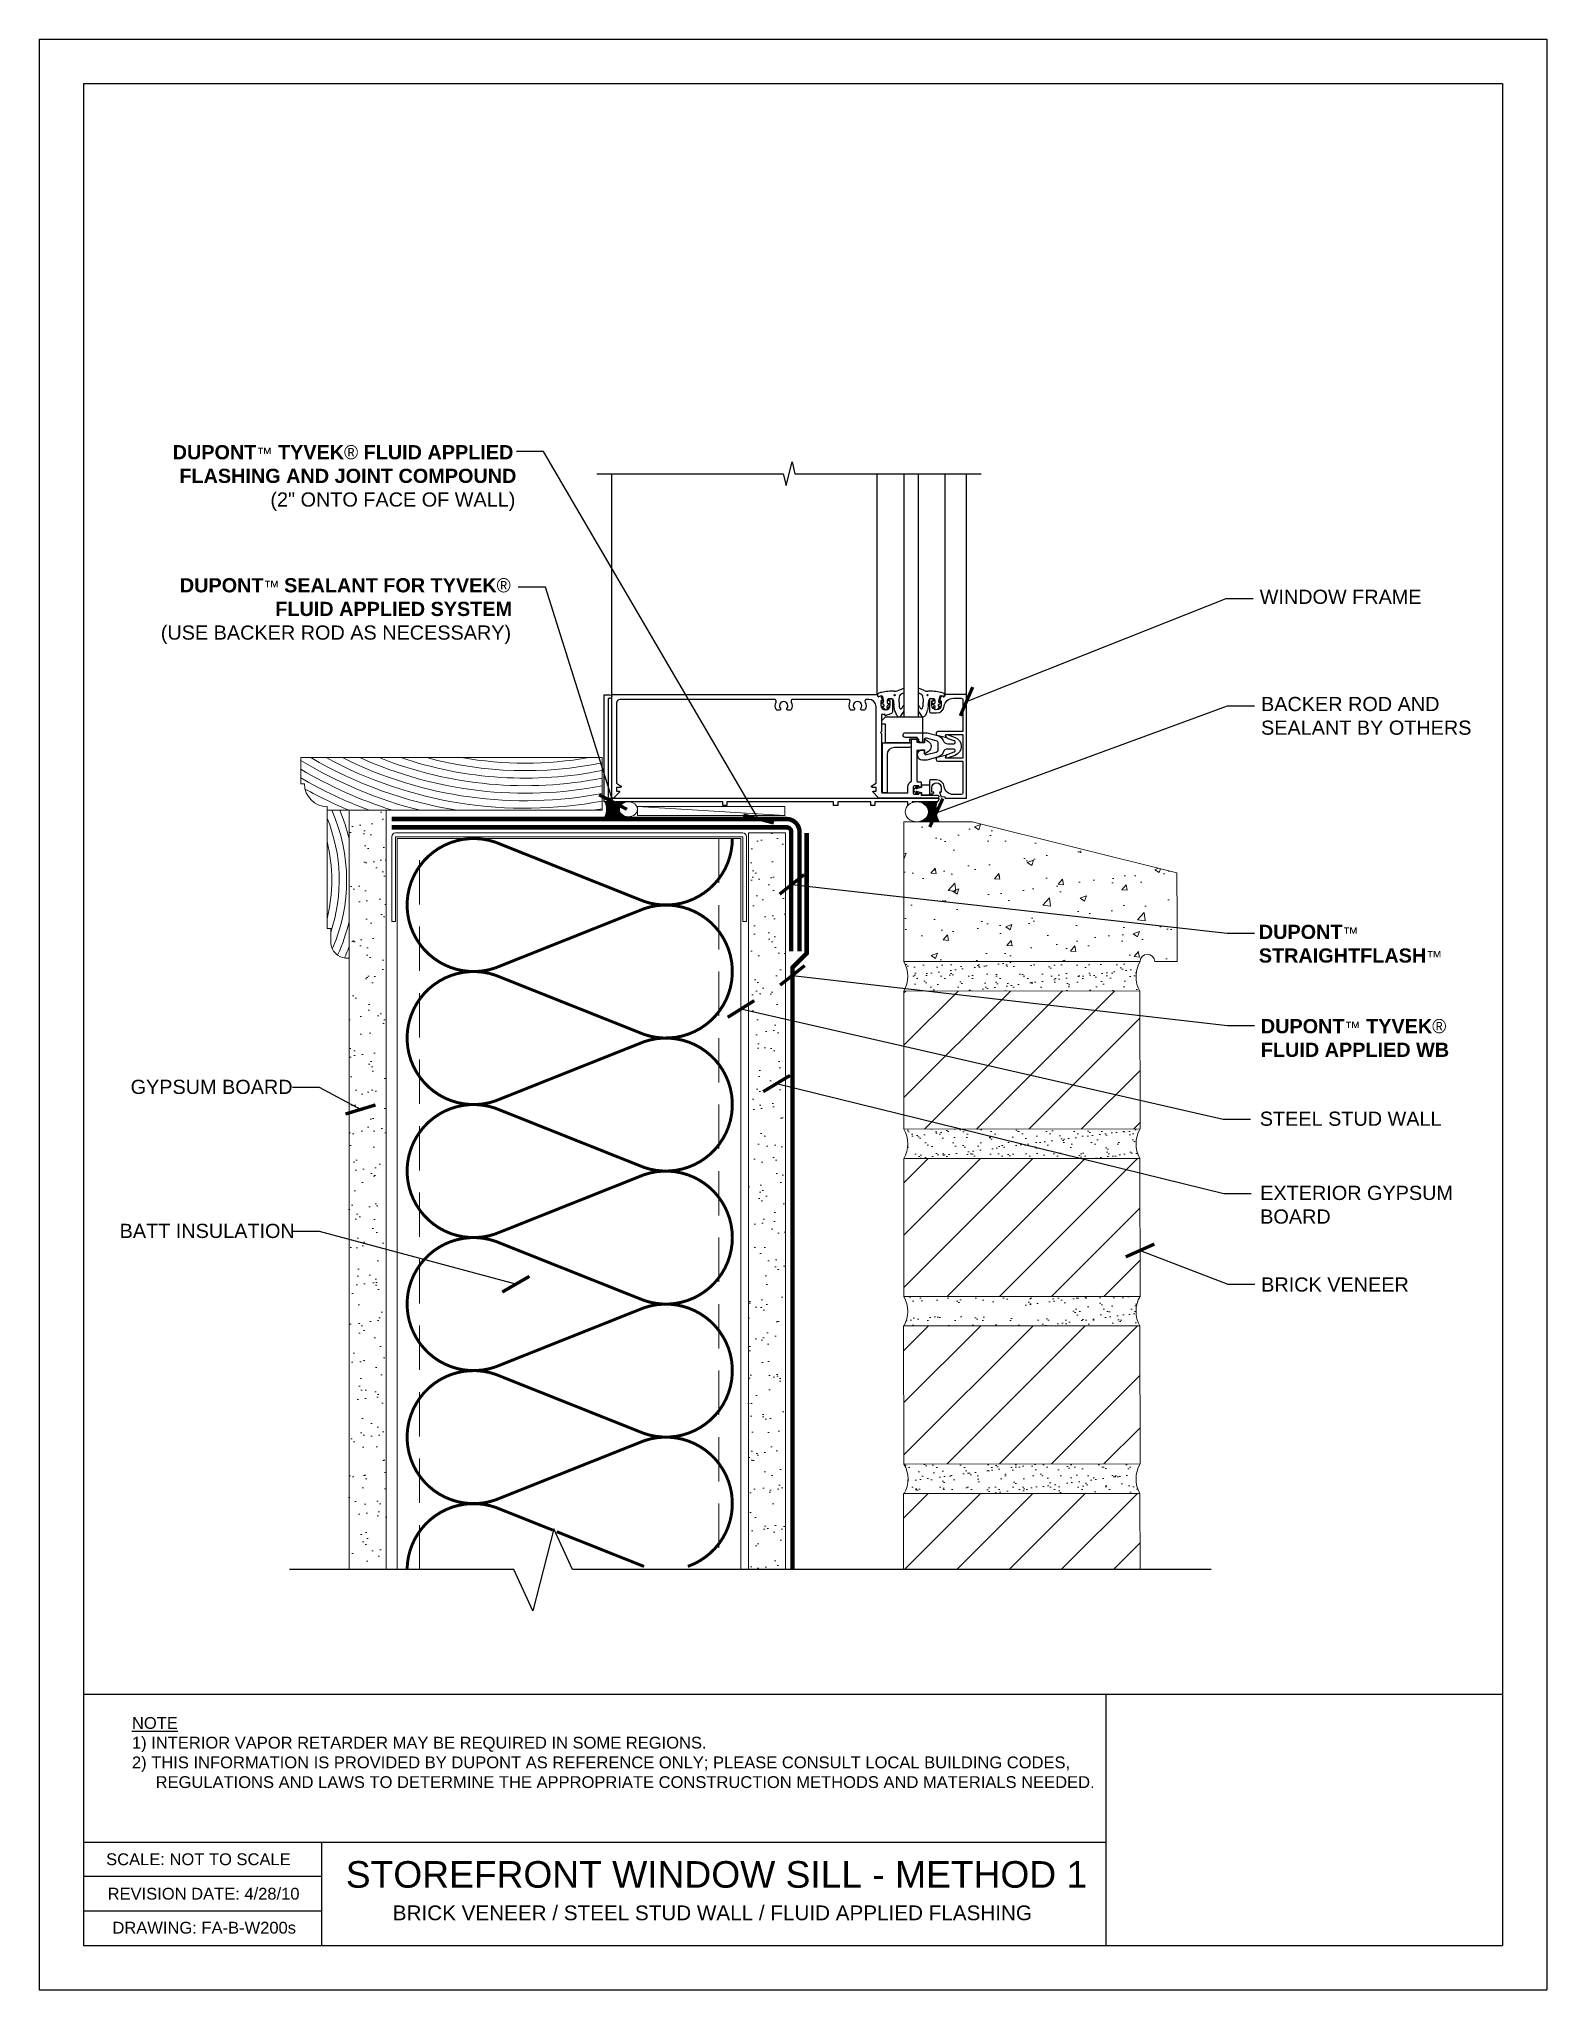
# Model space of a CAD drawing. Extents: x 278.4 to 303.9, y -269.5 to -236.5.
import ezdxf

# ---------------------------------------------------------------- set-up
doc = ezdxf.new("R2010")
doc.units = 0
doc.header["$LTSCALE"] = 1.5
doc.header["$MEASUREMENT"] = 0
doc.linetypes.add('DASHED', pattern=[0.75, 0.5, -0.25])
doc.linetypes.add('DASHED2', pattern=[0.375, 0.25, -0.125])
doc.layers.get('0').update_dxf_attribs({"color": 8, "linetype": 'CONTINUOUS'})
for name, color, linetype in [('8x11-ttb$0$B', 5, 'CONTINUOUS'), ('DuPont Self-Adhered Flashing', 252, 'CONTINUOUS'), ('INSULATION', 241, 'CONTINUOUS'), ('SEALANT', 250, 'CONTINUOUS'), ('Storefront Window', 250, 'CONTINUOUS'), ('STRUCTURE', 250, 'CONTINUOUS'), ('TEXT', 7, 'CONTINUOUS'), ('Tyvek FA Flashing and Joint Treatment', 150, 'DASHED2'), ('Tyvek FA WB', 10, 'DASHED2')]:
    doc.layers.add(name, color=color, linetype=linetype)
for name, color, linetype, lineweight in [('A-Backer Rod', 250, 'CONTINUOUS', 15), ('A-Sealant', 250, 'CONTINUOUS', 15), ('brick', 250, 'CONTINUOUS', 5), ('Gyp Board', 250, 'CONTINUOUS', 20), ('Metal Stud', 250, 'CONTINUOUS', 18), ('Shims', 250, 'CONTINUOUS', 25), ('Wood', 250, 'CONTINUOUS', 20)]:
    doc.layers.add(name, color=color, linetype=linetype, lineweight=lineweight)
doc.layers.add('VIEWPORT', color=7, linetype='CONTINUOUS', plot=False)
doc.styles.add('DETAILS', font='sanss___.ttf', dxfattribs={"height": 1})
doc.dimstyles.new('ARCH_1_1-2_IN', dxfattribs={"dimscale": 0, "dimtxt": 0.09375, "dimasz": 0.09375, "dimexe": 0.0625, "dimexo": 0.0625, "dimgap": 0.0625, "dimtad": 1, "dimdec": 4, "dimlfac": 8, "dimzin": 3, "dimdsep": 46, "dimlunit": 4, "dimtxsty": 'Standard', "dimblk1": 'ARCHTICK', "dimblk2": 'ARCHTICK', "dimsah": 1, "dimcen": 0.0625, "dimdle": 0.0625, "dimclrd": 256, "dimclre": 256, "dimclrt": 256, "dimadec": 0, "dimazin": 0, "dimtfac": 1, "dimtdec": 4, "dimtmove": 0, "dimatfit": 3, "dimldrblk": 'ARCHTICK', "dimfxl": 1, "dimfrac": 2, "dimtolj": 1, "dimtzin": 0, "dimlwd": -1, "dimlwe": -1, "dimarcsym": 0})
pattern_1 = [(37.50000000000001, (178.3691085009879, -97.38126436075288), (-0.009449003716441223, 0.2890235653519738), [0, -0.228, 0, -0.255, 0, -0.24375]), (7.499999999999999, (178.3691085009879, -97.38126436075288), (0.2654665057901591, 0.423321909784461), [0, -0.123, 0, -0.2055, 0, -0.07875]), (327.5, (178.1846085009879, -97.38126436075288), (0.4671212792627242, 0.0008488580305446746), [0, -0.075, 0, -0.27, 0, -0.3525]), (317.5, (178.1846085009879, -97.38126436075288), (0.450918990685844, 0.1316513347401374), [0, -0.0375, 0, -0.177, 0, -0.2025])]

msp = doc.modelspace()

# ---------------------------------------------------------------- texts
at = {"layer": 'TEXT', "attachment_point": 1, "style": 'DETAILS'}
for s, insert, char_height, width in [('\\pi0.84952;{\\fSansSerif|b1|i0|c2|p2;DUPONT\\fArial|b0|i0|c0|p32;\\H0.8125x;™\\fSansSerif|b1|i0|c2|p2;\\H1.2308x; TYVEK\\fSymbol|b0|i0|c2|p18;â\\fSansSerif|b1|i0|c2|p2; FLUID APPLIED \\P\\pi0.96236;FLASHING AND JOINT COMPOUND\\fSansSerif|b0|i0|c2|p2; \\P\\pi2.5022;(2" ONTO FACE OF WALL)}', (279.7700346674609, -243.4076094365971, 2.979996827461446e-09), 0.239999999976, 6.521350676943849), ('\\pi1.5423;{\\fSansSerif|b1|i0|c2|p2;DUPONT\\fArial|b0|i0|c0|p32;\\H0.8125x;™\\fArial|b1|i0|c0|p32; \\H1.2308x;SEALANT FOR TYVEK\\fSymbol|b0|i0|c2|p18;â\\fArial|b0|i0|c0|p32; \\P\\pi3.1562;\\fArial|b1|i0|c0|p32;FLUID APPLIED SYSTEM\\P\\pi1.2207;\\fArial|b0|i0|c0|p32;\\H0.99998x;(USE BACKER ROD AS NECESSARY)}', (279.1982407170806, -245.65830879079, 2.979996827461446e-09), 0.239999999976, 7.112845512646311), ('WINDOW FRAME', (299.0014377962702, -245.8533119424212, 2.979996827461446e-09), 0.239999999976, 6.521350676943849), ('BACKER ROD AND \\PSEALANT BY OTHERS', (299.0243469024691, -247.6667445766854, 2.979996827461446e-09), 0.239999999976, 6.521350676943849), ('{\\fSansSerif|b1|i0|c2|p2;DUPONT\\fArial|b0|i0|c0|p32;\\H0.8125x;™\\fArial|b1|i0|c0|p32; \\P\\H1.2308x;STRAIGHTFLASH\\fArial|b0|i0|c0|p32;\\H0.81248x;™}', (298.9866377300776, -251.5210800793984, 2.979996827461446e-09), 0.239999999976, 6.521350676943849), ('{\\fSansSerif|b1|i0|c2|p2;DUPONT\\fArial|b0|i0|c0|p32;\\H0.8125x;™\\fSansSerif|b1|i0|c2|p2;\\H1.2308x; TYVEK\\fSymbol|b0|i0|c2|p18;â\\fSansSerif|b1|i0|c2|p2; \\PFLUID APPLIED WB}', (299.0204955730945, -253.115760454727, 2.979996827461446e-09), 0.239999999976, 6.521350676943849), ('GYPSUM BOARD', (279.9084805267207, -254.1427519647788, 2.979996827461446e-09), 0.239999999976, 6.521350676943849), ('STEEL STUD WALL', (299.0030908974477, -254.6812987237792, 2.979996827461446e-09), 0.239999999976, 6.521350676943849), ('EXTERIOR GYPSUM \\PBOARD', (299.0101434565598, -255.9361972151713, 2.979996827461446e-09), 0.239999999976, 6.521350676943849), ('BATT INSULATION', (279.7225441303849, -256.5793167355984, 2.979996827461446e-09), 0.239999999976, 6.521350676943849), ('BRICK VENEER', (299.0265782620756, -257.4858535289364, 5.959993654922892e-09), 0.239999999976, 6.521350676943849), ('{\\LNOTE\\P}1) INTERIOR VAPOR RETARDER MAY BE REQUIRED IN SOME REGIONS.\\P\\pi-0.4,l0.4;2) THIS INFORMATION IS PROVIDED BY DUPONT AS REFERENCE ONLY; PLEASE CONSULT LOCAL BUILDING CODES, REGULATIONS AND LAWS TO DETERMINE THE APPROPRIATE CONSTRUCTION METHODS AND MATERIALS NEEDED.', (279.9310967758643, -264.9223689057662, 5.959993654922892e-09), 0.2, 16.26451670448571), ('\\pi-0.033334,l0.033334,t0.1;SCALE: NOT TO SCALE', (279.4945891026292, -267.2272985987847, 2.979996827461446e-09), 0.2, 16.26451670448571), ('\\pi0.61966;{\\H0.9x;STOREFRONT WINDOW SILL - METHOD 1 \\P\\pi1.4145;\\H0.55556x;BRICK VENEER / STEEL STUD WALL / FLUID APPLIED FLASHING}', (282.9275628404744, -267.3590067908199, 2.979996827461446e-09), 0.5, 13.39364764594225), ('\\pi-0.033334,l0.033334,t0.1;DRAWING: FA-B-W200s', (279.6008316881745, -268.3853712734129, 2.979996827461446e-09), 0.2, 16.26451670448571)]:
    msp.add_mtext(s, dxfattribs=dict(at, insert=insert, char_height=char_height, width=width))

# ---------------------------------------------------------------- blocks, each defined once
blk = doc.blocks.new('_ArchTick')
at = {"color": 0, "linetype": 'ByBlock', "const_width": 0.15}
blk.add_lwpolyline([(-0.5, -0.5), (0.5, 0.5)], dxfattribs=at)
blk = doc.blocks.new('Revsion Date')
at = {"layer": 'TEXT', "insert": (0.000131622949083976, 0.2031688605532622, 2.979996827461446e-09), "char_height": 0.2, "width": 16.26451670448571, "attachment_point": 1, "style": 'DETAILS'}
blk.add_mtext('\\pi-0.033334,l0.033334,t0.1;REVISION DATE: 4/28/10', dxfattribs=at)

# ---------------------------------------------------------------- hatches: boundary and pattern name
at = {"layer": 'brick', "lineweight": 15}
h = msp.add_hatch(dxfattribs=at)
h.set_pattern_fill('AR-CONC', color=256, scale=0.15, style=0)
h.set_pattern_definition([(49.99999999999999, (178.3691085009879, -97.38126436075288), (1.07589027390113, -0.09412820247389266), [0.1125, -1.2375]), (355, (178.3691085009879, -97.38126436075288), (-0.2081270004195, 1.128288200550018), [0.09, -0.9899999999999999]), (100.4514, (178.4587660209879, -97.38910837075287), (0.8677640725710324, 1.03415931309143), [0.09561028499999989, -1.051713167999998]), (46.18420000000001, (178.3691085009879, -97.08126436075287), (1.600861572938467, -0.2482785214935271), [0.16875, -1.85625]), (96.6356, (178.5025136184879, -97.10195432125289), (1.401994058323055, 1.461176806350662), [0.1434154319999997, -1.577569499999998]), (351.1842, (178.3691085009879, -97.08126436075287), (1.401992917700441, 1.461177901387987), [0.135, -1.485]), (21, (178.5191085009879, -97.15626436075289), (0.8953605781776924, -0.6039283359980082), [0.1125, -1.2375]), (326.0000000000001, (178.5191085009879, -97.15626436075289), (0.3649729978823726, 1.087725067570279), [0.09, -0.9899999999999999]), (71.4514, (178.5937218504879, -97.20659176975289), (1.260333942872235, 0.4837957450649286), [0.095610285, -1.051713168]), (37.50000000000001, (178.3691085009879, -97.38126436075288), (0.018239782975936, 0.4993407807469672), [0, -0.9779999999999999, 0, -1.005, 0, -0.9937499999999999]), (7.499999999999999, (178.3691085009879, -97.38126436075288), (0.3946043061632229, 0.5916175678235404), [0, -0.573, 0, -0.9555, 0, -0.37875]), (327.5, (178.0346085009879, -97.38126436075288), (0.8007336542586136, -0.0338323076015697), [0, -0.375, 0, -1.17, 0, -1.5525]), (317.5, (177.8846085009879, -97.38126436075288), (0.8747792540135794, 0.1501574734984764), [0, -0.4875, 0, -0.7769999999999999, 0, -1.1025])])
edge = h.paths.add_edge_path()
edge.add_line((296.6238914215507, -252.1448535965501), (292.9822142742928, -252.1448535965501))
edge.add_line((292.9822142742928, -252.1448535965501), (292.9822142742928, -250.4666155386643))
edge.add_line((292.9822142742928, -250.4666155386643), (292.9822142742928, -249.7789681089602))
edge.add_line((292.9822142742928, -249.7789681089602), (294.1383635080297, -249.7789681089602))
edge.add_line((294.1383635080297, -249.7789681089602), (297.6019086531534, -250.644854395241))
edge.add_line((297.6019086531534, -250.644854395241), (297.6033122384229, -251.4282472725178))
edge.add_line((297.6033122384229, -251.4282472725178), (297.6033122384229, -252.1446366283805))
edge.add_line((297.6033122384229, -252.1446366283805), (297.2283122384229, -252.1446366283805))
edge.add_arc((297.1033122384229, -252.1446366283805), 0.125, 0, 180)
edge.add_line((296.9783122384229, -252.1446366283805), (296.6238914215507, -252.1446366283805))
at = {"layer": 'brick'}
h = msp.add_hatch(dxfattribs=at)
h.set_pattern_fill('AR-SAND', color=256, scale=0.15, style=0)
h.set_pattern_definition(pattern_1)
edge = h.paths.add_edge_path()
edge.add_line((292.9837622007831, -252.6424974540283), (296.9769053236654, -252.6398463499883))
edge.add_arc((297.3969481983992, -252.3936639122074), 0.4868693965391097, 149.2667922168358, 210.374091206803, ccw=False)
edge.add_line((296.9784565782813, -252.1448535965501), (292.9822142742928, -252.14485359655))
edge.add_arc((292.5589141914326, -252.3949946121018), 0.4916843375690849, -30.22370756333339, 30.58014467202571, ccw=False)
h = msp.add_hatch(dxfattribs=at)
h.set_pattern_fill('_USER', color=256, scale=0.625, angle=45, style=0, pattern_type=0)
h.set_pattern_definition([(45, (-76.84190463290682, -343.1931991219662), (-0.4419417382415922, 0.4419417382415922), [])])
h.paths.add_polyline_path([(292.9837622007831, -252.6424974540283), (296.9769053250279, -252.6398484037757), (296.9784532501559, -254.9731701576076), (292.982214274293, -254.9758212616475)])
h = msp.add_hatch(dxfattribs=at)
h.set_pattern_fill('AR-SAND', color=256, scale=0.15, style=0)
h.set_pattern_definition(pattern_1)
h.paths.add_polyline_path([(296.9784532501559, -260.6398368242741), (292.9859752967748, -260.6424854332527, -0.2687543625485936), (292.9890467757094, -261.1398463499882), (296.9769053236656, -261.1398463499882, -0.2704061141941634)])
h.paths.add_polyline_path([(296.9784532501559, -257.8065034909408), (292.9822142742929, -257.8091545949808, -0.0795253323246055), (293.0392939898611, -257.9552091363068), (295.744256502422, -257.9552091363069, -1.005360628444522), (295.7474801836995, -258.1430366619174), (293.043725337451, -258.1427480951458, -0.08830990484612608), (292.9852871782371, -258.3065130166549), (296.9769053236656, -258.3065130166549, -0.2704061141941989)])
h.paths.add_polyline_path([(296.9784532501559, -254.9731701576076), (292.9822142742929, -254.9758212616475, -0.2704061141942587), (292.9837622007832, -255.4758307873617), (296.9769053236656, -255.4731796833216, -0.2704061141941633)])
h = msp.add_hatch(dxfattribs=at)
h.set_pattern_fill('_USER', color=256, scale=0.625, angle=45, style=0, pattern_type=0)
h.set_pattern_definition([(45, (178.3691085009879, -97.38126436075288), (-0.4419417382415922, 0.4419417382415922), [])])
h.paths.add_polyline_path([(292.9837622007832, -255.4758307873616), (296.9769053236654, -255.4731796833216), (296.9784532501559, -257.8065034909408), (292.9837622007832, -257.8065034909408)])
h = msp.add_hatch(dxfattribs=at)
h.set_pattern_fill('_USER', color=256, scale=0.625, angle=45, style=0, pattern_type=0)
h.set_pattern_definition([(45, (178.3691085009878, -100.214597694086), (-0.4419417382415922, 0.4419417382415922), [])])
h.paths.add_polyline_path([(292.9837622007831, -258.3091641206947), (296.9769053236653, -258.3065130166547), (296.9784532501558, -260.6398368242739), (292.9837622007831, -260.6398368242739)])
h = msp.add_hatch(dxfattribs=at)
h.set_pattern_fill('_USER', color=256, scale=0.625, angle=45, style=0, pattern_type=0)
h.set_pattern_definition([(45, (178.3691085009879, -103.0479310274195), (-0.4419417382415922, 0.4419417382415922), [])])
h.paths.add_polyline_path([(292.9837622489657, -262.4256936682422), (296.977657594537, -262.4256924018486), (296.9769053236654, -261.1398463499883), (292.9837622007832, -261.1424974540282)])
at = {"layer": 'Gyp Board'}
h = msp.add_hatch(dxfattribs=at)
h.set_pattern_fill('AR-SAND', color=256, scale=0.25, style=0)
h.set_pattern_definition([(37.50000000000001, (-1311.044720896794, -839.761149742707), (-0.01574833952740204, 0.4817059422532897), [0, -0.38, 0, -0.425, 0, -0.40625]), (7.499999999999999, (-1311.044720896794, -839.761149742707), (0.4424441763169318, 0.7055365163074351), [0, -0.205, 0, -0.3425, 0, -0.13125]), (327.5, (-1311.352220896794, -839.761149742707), (0.7785354654378738, 0.001414763384241069), [0, -0.125, 0, -0.45, 0, -0.5875]), (317.5, (-1311.352220896794, -839.761149742707), (0.7515316511430734, 0.2194188912335623), [0, -0.0625, 0, -0.295, 0, -0.3375])])
h.paths.add_polyline_path([(284.2300539622776, -249.5844577483037), (283.6050539622776, -249.5844577483037), (283.6050539622776, -250.0540769670569), (283.6050539622776, -262.4256948714468), (284.2300539622776, -262.4256948714468)])
h = msp.add_hatch(dxfattribs=at)
h.set_pattern_fill('AR-SAND', color=256, scale=0.25, style=0)
h.set_pattern_definition([(37.50000000000001, (-1311.044720896794, -839.6197605755733), (-0.01574833952740204, 0.4817059422532897), [0, -0.38, 0, -0.425, 0, -0.40625]), (7.499999999999999, (-1311.044720896794, -839.6197605755733), (0.4424441763169318, 0.7055365163074351), [0, -0.205, 0, -0.3425, 0, -0.13125]), (327.5, (-1311.352220896794, -839.6197605755733), (0.7785354654378738, 0.001414763384241069), [0, -0.125, 0, -0.45, 0, -0.5875]), (317.5, (-1311.352220896794, -839.6197605755733), (0.7515316511430734, 0.2194188912335623), [0, -0.0625, 0, -0.295, 0, -0.3375])])
h.paths.add_polyline_path([(290.9800539622774, -252.2757759675392), (290.9754193784476, -252.282658764121), (290.9631764842672, -252.2529499018164), (290.9110505944549, -252.2529499018164), (290.8910459043267, -252.282658764121), (290.8788019030932, -252.2529499018164), (290.8266772356898, -252.2529499018164), (290.8066648008111, -252.2826587641211), (290.7944230136833, -252.2529499018162), (290.7422961321744, -252.2529499018162), (290.7222836972955, -252.2826587641207), (290.7100419101675, -252.2529499018162), (290.6579150286586, -252.2529499018162), (290.6379025937799, -252.2826587641208), (290.6256608066516, -252.2529499018163), (290.5735339251432, -252.2529499018163), (290.5535214902642, -252.282658764121), (290.541279703136, -252.2529499018162), (290.4891528216276, -252.2529499018162), (290.4691403867484, -252.2826587641207), (290.4568985996204, -252.2529499018162), (290.4047717181119, -252.2529499018162), (290.3847592832328, -252.2826587641207), (290.372517496105, -252.2529499018162), (290.3550539622776, -252.252949901816), (290.3550539622776, -262.4256960320502), (290.9800445447054, -262.4256970548169)])
h.paths.add_polyline_path([(290.9800539622776, -249.9684617345482), (290.3550539622776, -249.9684617345482), (290.3550539622776, -252.1075794184177), (290.3647465460426, -252.1075794184176), (290.3847745420221, -252.0779163324802), (290.3969974666119, -252.1075794184177), (290.4491276495584, -252.1075794184177), (290.4691556455377, -252.0779163324804), (290.4813785701276, -252.1075794184177), (290.533508753074, -252.1075794184177), (290.5535367490533, -252.0779163324804), (290.5657596736432, -252.1075794184177), (290.6178898565892, -252.1075794184177), (290.6379178525687, -252.0779163324802), (290.6501407771586, -252.1075794184178), (290.7022709601048, -252.1075794184179), (290.7222989560846, -252.0779163324801), (290.7345218806747, -252.1075794184178), (290.7866445376487, -252.1075794184178), (290.8066648008109, -252.0779163324801), (290.8188899360945, -252.1075794184178), (290.871017908347, -252.1075794184179), (290.8910459043265, -252.0779163324802), (290.9032699342635, -252.1075794184178), (290.9553991152854, -252.1075794184178), (290.9800539622774, -252.0710494867592)])
at = {"layer": 'SEALANT'}
h = msp.add_hatch(color=256, dxfattribs=at)
h.dxf.hatch_style = 1
edge = h.paths.add_edge_path()
edge.add_arc((287.6696570479539, -249.5669869291075), 0.279417059461516, 333.1394719912861, 386.86052800861216, ccw=False)
edge.add_line((287.9189275235653, -249.6932332086825), (288.3267016907063, -249.6932332086825))
edge.add_ellipse((288.3267016907076, -249.5669869291075), major_axis=(0.1517510156975689, -9.291762901112102e-18), ratio=0.8319303761802328, start_angle=90, end_angle=270, ccw=False)
edge.add_line((288.3267016907025, -249.4407406495327), (287.9189275235656, -249.440740649533))
h = msp.add_hatch(color=256, dxfattribs=at)
h.dxf.hatch_style = 1
edge = h.paths.add_edge_path()
edge.add_ellipse((293.2027818901217, -249.6101411175973), major_axis=(0.1957053281349535, 0), ratio=0.8626591466456875, start_angle=-90, end_angle=90, ccw=False)
edge.add_line((293.2027818901223, -249.7789681089602), (293.5831763897695, -249.7789681089602))
edge.add_arc((293.9466725974347, -249.5734405078185), 0.4175776428618173, 161.5539522798519, 209.4846354654234, ccw=False)
edge.add_line((293.5505492490853, -249.4413141262343), (293.2027818901231, -249.4413141262343))

# ---------------------------------------------------------------- linework, layer by layer
at = {"layer": '8x11-ttb$0$B', "color": 7}
for p, q in [((279.1095948650093, -237.2887712683001, 2.979996827461446e-09), (279.1095948650093, -268.7887712683001, 2.979996827461446e-09)), ((279.1095948650093, -237.2887712683001, 2.979996827461446e-09), (303.1095948650093, -237.2887712683001, 2.979996827461446e-09)), ((303.1095948650093, -237.2887712683001, 2.979996827461446e-09), (303.1095948650093, -268.7887712683001, 2.979996827461446e-09)), ((279.1095948650093, -267.0381050034567, 2.979996827461446e-09), (296.3981418778483, -267.0381050034567, 2.979996827461446e-09)), ((279.1095948650093, -268.7887712683001, 2.979996827461446e-09), (303.1095948650093, -268.7887712683001, 2.979996827461446e-09))]:
    msp.add_line(p, q, dxfattribs=at)
at = {"layer": '8x11-ttb$0$B', "color": 7, "elevation": 2.979996827461446e-09}
for points in [[(303.1095948650093, -264.5434509550295), (279.1095948650093, -264.5434509550295)], [(296.3981418778483, -264.5434509550295), (296.3981418778483, -268.7887712683001)], [(283.137301026341, -267.0381050034567), (283.137301026341, -268.7887712683001)], [(283.137301026341, -267.6217050034567), (279.1095948650093, -267.6217050034567)], [(283.137301026341, -268.2053050034567), (279.1095948650093, -268.2053050034567)]]:
    msp.add_lwpolyline(points, dxfattribs=at)
at = {"layer": 'A-Backer Rod'}
msp.add_ellipse((288.3267016907076, -249.5669869291077), major_axis=(0.1517510156975689, -9.291762901112107e-18), ratio=0.8319303761802328, dxfattribs=at)
at = {"layer": 'A-Backer Rod', "extrusion": (0, 0, -1)}
msp.add_ellipse((293.2027818901217, -249.6101411175972), major_axis=(0.1957053281349534, 0), ratio=0.8626591466456875, dxfattribs=at)
at = {"layer": 'A-Sealant'}
msp.add_arc((293.9466725974347, -249.5734405078186), 0.4175776428618391, 161.5539522798513, 209.4846354654126, dxfattribs=at)
at = {"layer": 'brick', "lineweight": 15}
msp.add_lwpolyline([(296.6238914215507, -252.1448535965501), (292.9822142742928, -252.1448535965501), (292.9822142742928, -250.4666155386643), (292.9822142742928, -249.7789681089602), (294.1383635080297, -249.7789681089602), (297.6019086531534, -250.644854395241), (297.6033122384229, -251.4282472725178), (297.6033122384229, -252.1446366283805), (297.2283122384229, -252.1446366283805, 0.9999999999999999), (296.9783122384229, -252.1446366283805), (296.6238914215507, -252.1446366283805)], format="xyb", dxfattribs=at)
at = {"layer": 'brick'}
for points in [[(296.9784532501559, -254.9731701576075), (292.982214274293, -254.9758212616475), (292.9837622007831, -252.6424974540283), (296.9769053236654, -252.6398463499883), (296.9784532501559, -254.9731701576075, 0.2704061141941634), (296.9769053236656, -255.4731796833216, 0.9074311398367584), (296.9769053236656, -255.4731796833216, -0.1931272375800366)], [(296.9784532501559, -257.8065034909408), (292.982214274293, -257.8091545949808), (292.9837622007832, -255.4758307873617), (296.9769053236654, -255.4731796833216), (296.9784532501559, -257.8065034909408, 0.2704061141941634), (296.9769053236656, -258.3065130166549, 0.9074311398367584), (296.9769053236656, -258.3065130166549, -0.1931272375800366)], [(296.9784532501559, -260.6398368242741), (292.982214274293, -260.6424879283141), (292.9769053236654, -258.3065130166549), (296.9769053236654, -258.3065130166549), (296.9784532501559, -260.6398368242741, 0.2704061141941634), (296.9769053236656, -261.1398463499882, 0.9074311398367584), (296.9769053236656, -261.1398463499882, -0.1931272375800366)]]:
    msp.add_lwpolyline(points, format="xyb", dxfattribs=at)
msp.add_lwpolyline([(292.9798276581049, -262.4256936694898), (292.9769053236656, -261.1398463499882), (296.9769053236656, -261.1398463499882), (296.9777583536479, -262.4256924018166)], dxfattribs=at)
for centre, radius, start, end in [((292.5589141914326, -252.3949946121018), 0.4916843375690687, 329.7762924366647, 30.58014467201867), ((297.4061576675357, -252.3961848299044), 0.4960802461384045, 149.5601036199047, 210.0851456523679), ((292.5545131850386, -255.2271524950018), 0.4960802461384045, 329.9148543476321, 30.43989638009526), ((292.5545131850386, -258.0604858283351), 0.4960802461384045, 329.9148543476321, 30.43989638009526), ((292.5582742075205, -260.8938166666069), 0.4960802461384045, 329.9148543476321, 30.43989638009526)]:
    msp.add_arc(centre, radius, start, end, dxfattribs=at)
at = {"layer": 'DuPont Self-Adhered Flashing', "const_width": 0.075}
msp.add_lwpolyline([(291.0800539622776, -251.9684617345482), (291.0800539622776, -249.9520617345482, 0.4142135623731242), (291.0000539622776, -249.8720617345482), (284.3238039622776, -249.8720617345483)], format="xyb", dxfattribs=at)
at = {"layer": 'Gyp Board'}
for points in [[(283.6050539622776, -262.4256948714468), (283.6050539622776, -249.5844577483037)], [(284.2300539622776, -249.5844577483037), (284.2300539622776, -262.4256948714468)], [(286.158611825903, -249.5844577483037), (285.533611825903, -249.5844577483037)], [(290.9800539622776, -262.4256970548322), (290.9800539622776, -249.9684617345482), (290.3550539622776, -249.9684617345482), (290.3550539622776, -262.4256960320502)]]:
    msp.add_lwpolyline(points, dxfattribs=at)
at = {"layer": 'INSULATION', "color": 253, "const_width": 0.05}
for points in [[(290.0839283872514, -256.8122117345491, 0.5155500965721037), (288.5909290028841, -255.7491024019287), (286.076927771621, -256.7503210671696, -1.404370499403762), (286.0769277716237, -254.6241024019299), (288.5909290028837, -255.6253210671696, 1.404370499398822), (288.5909290028837, -253.4991024019285), (286.0769277716201, -254.5003210671694, -1.404370499403763), (286.076927771623, -252.3741024019297), (288.5909290028828, -253.3753210671694, 1.404370499398822), (288.5909290028837, -251.2491024019285), (286.0769277716201, -252.2503210671694, -1.404370499403762), (286.076927771623, -250.1241024019297), (288.5909290028828, -251.1253210671694, 0.5155500965725927), (290.0839283872508, -250.0622117345485)], [(289.3312312457614, -262.3738216353831, 0.9979766192674526), (288.5909290028846, -260.2491024019298), (286.0769277716211, -261.2503210671707, -1.404370499403763), (286.076927771624, -259.1241024019311), (288.5909290028837, -260.1253210671707, 1.404370499398822), (288.5909290028846, -257.9991024019298), (286.0769277716211, -259.0003210671707, -1.404370499403762), (286.076927771624, -256.8741024019311), (288.5909290028837, -257.8753210671707, 0.5155500965725927), (290.0839283872517, -256.8122117345498)], [(284.5839873390784, -262.4256948714469, -0.5123147569614868), (286.0769277716247, -261.3741024019313), (287.0493384762382, -261.7613718016563)]]:
    msp.add_lwpolyline(points, format="xyb", dxfattribs=at)
msp.add_lwpolyline([(287.1135322334051, -261.7869374167674), (288.5909290028851, -262.3753210671711)], dxfattribs=at)
at = {"layer": 'Metal Stud'}
msp.add_lwpolyline([(290.2613039622776, -251.4684617345482), (290.2613039622774, -250.0309617345482), (284.3863039622776, -250.0309617345485), (284.3863039622776, -251.4684617345482), (284.3238039622776, -251.4684617345482), (284.3238039622776, -250.0309617345482, -0.414213562373095), (284.3863039622776, -249.9684617345482), (290.2613039622776, -249.9684617345482, -0.414213562373095), (290.3238039622776, -250.0309617345482), (290.3238039622776, -251.4684617345482)], format="xyb", close=True, dxfattribs=at)
at = {"layer": 'Metal Stud', "lineweight": 13}
msp.add_lwpolyline([(284.4175539622776, -262.4256948714468), (284.4175539622776, -250.0622117345485), (290.2300539622776, -250.0622117345485), (290.2300539622776, -262.4256958274937)], dxfattribs=at)
at = {"layer": 'Metal Stud', "linetype": 'DASHED', "lineweight": 5}
msp.add_lwpolyline([(284.7925539622776, -262.4256948714469), (284.7925539622776, -250.0622117345485), (289.8550539622776, -250.0622117345485), (289.8550539622776, -262.4256952138245)], dxfattribs=at)
at = {"layer": 'SEALANT', "lineweight": 15}
msp.add_lwpolyline([(293.5179651136208, -249.6236764750982), (293.5325871015554, -249.6273319720818)], dxfattribs=at)
at = {"layer": 'Shims', "lineweight": 15}
msp.add_lwpolyline([(288.482777927192, -249.5200617824247), (290.9709510865848, -249.5200617824247), (290.9709510865848, -249.6709655529006), (288.482777927192, -249.6709655529006)], close=True, dxfattribs=at)
msp.add_lwpolyline([(290.9709510865848, -249.6709655529006), (288.482777927192, -249.5200617824247)], dxfattribs=at)
at = {"layer": 'Storefront Window'}
for p, q in [((288.0441341959316, -247.6288141262345), (288.0441341959316, -243.891500340313)), ((292.5321341959316, -247.6288141262344), (292.5321341959316, -243.891500340313)), ((293.6816787755109, -247.6288141262344), (293.6816787755109, -243.891500340313)), ((294.043678775511, -247.6288141262345), (294.043678775511, -243.891500340313)), ((292.5446203127789, -247.6551771466983), (292.5415682256805, -247.619051744193)), ((292.6420885732149, -247.7935337137231), (292.598964391153, -247.7727914166438)), ((292.6227700995559, -247.6599629343694), (292.6405001759704, -247.7392336912118)), ((292.6461715296108, -247.7988588398218), (292.6470892941038, -247.8169784209273)), ((292.8862479629558, -247.5586433595514), (292.9813473887231, -247.5172494011922)), ((293.327109588066, -247.5586433595514), (293.2320101622988, -247.5172494011922)), ((293.5671860214111, -247.7988588398218), (293.5662682569181, -247.8169784209273)), ((293.571268977807, -247.7935337137231), (293.614393159869, -247.7727914166438)), ((293.590587451466, -247.6599629343694), (293.5728573750515, -247.7392336912118)), ((293.668737238243, -247.6551771466983), (293.6717893253415, -247.619051744193))]:
    msp.add_line(p, q, dxfattribs=at)
for points in [[(287.7931341959317, -243.891500340313), (290.943168775511, -243.891500340313), (290.993188775511, -244.091480340313), (291.093168775511, -243.691500340313), (291.143168775511, -243.891500340313), (294.2932233550904, -243.891500340313)], [(292.981678775511, -243.891500340313), (292.981678775511, -248.0038141262344), (293.231678775511, -248.0038141262344), (293.231678775511, -243.891500340313)]]:
    msp.add_lwpolyline(points, dxfattribs=at)
msp.add_lwpolyline([(293.0531529787962, -249.5013237036407), (293.0531529787962, -249.4413141262344), (292.4950785713905, -249.4413141262344), (292.4950785713905, -249.5043141262344), (292.4250785713905, -249.5043141262344), (292.4250785713905, -249.4413141262344), (291.8670041639848, -249.4413141262344), (291.8670041639848, -249.5043141262344), (291.7970041639848, -249.5043141262344), (291.7970041639848, -249.4413141262344), (289.9905691799584, -249.4413141262344), (289.9905691799584, -249.5048141262345), (289.9205691799584, -249.5048141262345), (289.9205691799584, -249.4413141262344), (288.114134195932, -249.4413141262344), (288.114134195932, -249.5048141262345), (288.044134195932, -249.5048141262345), (288.044134195932, -249.4413141262344), (287.919134195932, -249.4413141262344), (287.919134195932, -247.6298141262345), (288.0128841959321, -247.6298141262345, -1), (288.0128841959321, -247.6923141262336), (287.981634195932, -247.6923141262345), (287.981634195932, -249.3788141262344), (293.5606528787962, -249.3788141262344, -0.577350269189628), (293.5736432598529, -249.4013141262345), (293.5505492490853, -249.4413141262344), (293.1231529787962, -249.4413141262344), (293.1231529787962, -249.4559208902479)], format="xyb", dxfattribs=at)
for points in [[(292.514678775511, -249.1254030006498), (292.514678775511, -247.8338141262345, 0.4142135623731034), (292.389678775511, -247.7088141262345), (292.3577140279381, -247.7088141262345, 0.5558234986353783), (292.3299146438852, -247.7535325170394, -0.236434646243465), (292.3291556949522, -247.8816110012344, -0.2822912805812141), (292.3157839901157, -247.8898141262345), (292.2678603439421, -247.8898141262345, -0.6446448688012341), (292.2565793947776, -247.8649277625981, 2.206052281035937), (292.1467781562442, -247.8649277625981, -0.6446448688013208), (292.1354972070799, -247.8898141262345), (292.0875735609062, -247.8898141262345, -0.2822912805812464), (292.0742018560697, -247.8816110012344, -0.236434646243558), (292.073442907137, -247.753532517039, 0.5558234986353612), (292.0456435230838, -247.7088141262345), (291.1077140279381, -247.7088141262345, 0.5558234986355347), (291.0799146438851, -247.7535325170394, -0.236434646243559), (291.0791556949522, -247.8816110012344, -0.2822912805812567), (291.0657839901157, -247.8898141262345), (291.0178603439421, -247.8898141262345, -0.6446448688013702), (291.0065793947776, -247.8649277625981, 2.206052281035924), (290.8967781562442, -247.8649277625981, -0.6446448688014803), (290.8854972070799, -247.8898141262345), (290.8375735609062, -247.8898141262345, -0.2822912805812284), (290.8242018560697, -247.8816110012344, -0.2364346462434863), (290.823442907137, -247.7535325170391, 0.5558234986354615), (290.7956435230839, -247.7088141262345), (288.1861341959316, -247.7088141262345, 0.4142135623730951), (288.1241341959316, -247.7708141262344), (288.1241341959316, -249.1254030006498), (288.1952291876524, -249.1709767132914, -0.7490425318064292), (288.1871341959315, -249.1986049003759), (288.1241341959316, -249.1986049003759), (288.1241341959316, -249.2636049003759), (288.1707409117276, -249.2636049003759, -0.6603470238661271), (288.1757970677991, -249.2754459008697), (288.0928274903223, -249.3621030151234), (288.0928274903223, -249.3788141262344), (288.0441341959316, -249.3788141262344), (288.0441341959316, -247.6288141262345), (292.5321341959316, -247.6288141262344), (292.542679650477, -247.6588141262345), (292.5956787755109, -247.6488141262345), (292.624678775511, -247.7313141262345), (292.5956787755109, -247.7313141262345), (292.5956787755109, -247.8083141262344, 1), (292.7536787755109, -247.8083141262344), (292.7536787755109, -247.7313141262345), (292.7246787755109, -247.7313141262345), (292.7246787755109, -247.7193141262345, -0.414213562373134), (292.7446787755109, -247.6993141262345), (292.793678775511, -247.6993141262345), (292.793678775511, -247.9223141262344, -0.3224291363345259), (292.7766182875407, -247.9460199092574), (292.6666787755109, -247.9863841745436), (292.6666787755109, -247.9648141262344), (292.604678775511, -247.9648141262344), (292.604678775511, -248.2543141262345), (292.5896787755109, -248.2693141262345), (292.604678775511, -248.2843141262344), (292.6046787755109, -249.2738141262345, 0.4142135623731125), (292.619678775511, -249.2888141262345), (293.053678875511, -249.2888141262345), (293.053678875511, -249.1878141262345, -0.2953831756989194), (293.1156787755109, -249.0920227310052), (293.1156787755109, -248.3793141262345), (293.2056787755109, -248.3793141262345), (293.2056787755109, -248.4338141262344), (293.3350413996214, -248.4338141262344), (293.3307050921424, -248.3842499049482, -0.6309963913485143), (293.3384825445822, -248.3796692854069), (293.4002818539077, -248.4200160684266, -0.5417518471030809), (293.4001864378076, -248.5875472092501), (293.3384730946443, -248.6277376824251, -0.6302003646972343), (293.3307050921424, -248.6231507027658), (293.335021483286, -248.5738141262345), (293.2056787755109, -248.5738141262344), (293.2056787755109, -249.0878141262344, 0.4142135623731125), (293.2206787755109, -249.1028141262344), (293.263678675511, -249.1028141262345, -0.4142135623730605), (293.2786786755109, -249.1178141262345), (293.2786786755109, -249.1698141262344, -0.4142135623731367), (293.253678675511, -249.1948141262345), (293.238678675511, -249.1948141262345), (293.238678675511, -249.1728141262345), (293.158678875511, -249.1728141262345, 0.4142135623730604), (293.143678875511, -249.1878141262345), (293.143678875511, -249.2958141262345, 0.4142135623730605), (293.158678875511, -249.3108141262344), (293.238678675511, -249.3108141262344), (293.238678675511, -249.2888141262345), (293.253678675511, -249.2888141262345, -0.4142135623730951), (293.2786786755109, -249.3138141262344), (293.2786786755109, -249.3288141262344), (293.5511787755109, -249.3288141262344, -1), (293.5511787755109, -249.3788141262344), (292.5455300606997, -249.3788141262344), (292.5455300606997, -249.3621030151234), (292.4625604832228, -249.2754459008697, -0.660347023866325), (292.4676166392942, -249.2636049003759), (292.514678775511, -249.2636049003759), (292.514678775511, -249.1986049003759), (292.451678775511, -249.1986049003759, -0.7490425318063794), (292.4435837837901, -249.1709767132914)], [(293.4193988888034, -249.0903141262345), (293.4193988888034, -249.3083141262346), (293.4683988888033, -249.3083141262346, 0.4142135623730951), (293.4883988888034, -249.2883141262345), (293.4883988888034, -249.2763141262345), (293.4593988888034, -249.2763141262345), (293.4593988888034, -249.1993141262345, -1), (293.6173988888033, -249.1993141262345), (293.6173988888033, -249.2763141262345), (293.5883988888033, -249.2763141262345), (293.6173988888033, -249.3588141262346), (293.6703980138373, -249.3488141262346), (293.6813988888034, -249.3788141262345), (294.0433988888034, -249.3788141262345), (294.0433988888034, -247.6288141262345), (293.6813988888034, -247.6288141262345), (293.6703980138373, -247.6588141262346), (293.6173988888033, -247.6488141262345), (293.5883988888033, -247.7313141262346), (293.6173988888033, -247.7313141262346), (293.6173988888033, -247.8083141262346, -1), (293.4593988888034, -247.8083141262346), (293.4593988888034, -247.7313141262346), (293.4883988888034, -247.7313141262346), (293.4883988888034, -247.7193141262346, 0.4142135623730951), (293.4683988888033, -247.6993141262345), (293.4193988888034, -247.6993141262345), (293.4193988888034, -247.9173141262345, 0.414213562373043), (293.4393988888033, -247.9373141262345), (293.5383988888034, -247.9373141262345, 0.3770804301294552), (293.666336587782, -247.8248351788661, -0.3770804301294248), (293.8210519446864, -247.6888141262345), (293.9533988888033, -247.6888141262345, -0.4142135623730951), (293.9833988888034, -247.7188141262346), (293.9833988888034, -248.25452768461), (293.5575752907403, -248.25452768461, 0.8769746978767272), (293.5498106037363, -248.3135054284099), (293.683327428449, -248.3492817248953, 0.5773515995314432), (293.6955749157132, -248.3370342865109), (293.6902377934507, -248.317115875061, -0.4931454260313212), (293.6998970517136, -248.30452768461), (293.9833988888034, -248.30452768461), (293.9833988888034, -248.7031005678589), (293.6998970517136, -248.7031005678589, -0.4931454260313071), (293.6902377934507, -248.6905123774079), (293.6955749157132, -248.6705939659579, 0.5773515995314307), (293.683327428449, -248.6583465275737), (293.5498106037363, -248.694122824059, 0.8769746978767224), (293.5575752907403, -248.7531005678589), (293.9833988888034, -248.7531005678589), (293.9833988888034, -249.2888141262346, -0.4142135623730908), (293.9533988888033, -249.3188141262345), (293.8210519446864, -249.3188141262345, -0.3770804301294404), (293.666336587782, -249.182793073603, 0.3770804301294486), (293.5383988888034, -249.0703141262346), (293.4393988888033, -249.0703141262346, 0.4142135623730951)], [(292.8254419978722, -248.5213141262345, 0.4142135623730951), (292.7004419978722, -248.6463141262345), (292.7004419978722, -249.2888141262345), (292.6204419978721, -249.2888141262345), (292.6204419978721, -248.4413141262344), (293.1074419978721, -248.4413141262344), (293.1074419978721, -248.4903141262345, -0.4142135623730951), (293.0764419978722, -248.5213141262345)], [(293.7300598934745, -248.458364413798), (293.8279243849022, -248.458364413798, 0.8390996311772737), (293.8364748884853, -248.4098720982783), (293.7356959817224, -248.3731915759748, -0.317837245195849), (293.6962197455043, -248.3162562901314, -0.5176380902049651), (293.7163494088586, -248.3022993329687), (293.8511041231342, -248.351346037892, -0.315298788878987), (293.9537489807753, -248.4979380867346), (293.9537489807753, -248.5087907408613, -0.315298788878986), (293.8511041231342, -248.6553827897039), (293.7163494088587, -248.7044294946272, -0.5176380902051414), (293.6962197455044, -248.6904725374645, -0.3178372451957014), (293.7356959817224, -248.6335372516212), (293.8364748884853, -248.5968567293176, 0.8390996311772755), (293.8279243849022, -248.548364413798), (293.7300598934745, -248.548364413798, 0.304694561002323), (293.6467417682481, -248.6043336922545, -0.234468587772891), (293.5533704619883, -248.6866266299784), (293.3735322776712, -248.7348141262344), (293.2927346403861, -248.7348141262344, -0.4142135623730951), (293.2177346403862, -248.6598141262344), (293.2177346403862, -248.6386790623059, -0.2679491924310998), (293.2552346403861, -248.573727157022), (293.2732538782726, -248.5633237451777, -0.1316524975874127), (293.2807538782727, -248.5613141262344), (293.319170655139, -248.5613141262344, -0.466307658155023), (293.3339427714343, -248.5789188488994), (293.3285490051555, -248.6095084175351, 0.5486187866266593), (293.365857809099, -248.6436956376538), (293.530076747929, -248.5996933056124, 0.3394542588633731), (293.5671357956738, -248.5513970142979), (293.5671357956738, -248.455331813298, 0.3394542588633806), (293.530076747929, -248.4070355219836), (293.3656913516671, -248.3629885878077, 0.5486187866267026), (293.3283825477237, -248.3971758079264), (293.3339427714343, -248.4287094035694, -0.4663076581549861), (293.319170655139, -248.4463141262344), (293.2807538782727, -248.4463141262344, -0.1316524975873938), (293.2732538782726, -248.4443045072912), (293.2552346403861, -248.4339010954469, -0.2713314781362632), (293.2177406052998, -248.3680033035559, 0.4179124203606423), (293.2027417982825, -248.3528141262344), (293.005278867483, -248.3528141262344, -0.4142135623730777), (292.975278867483, -248.3228141262344), (292.975278867483, -248.3028141262345, -0.4142135623731123), (293.005278867483, -248.2728141262344), (293.3768889769946, -248.2728141262344), (293.5533704619883, -248.3201021976175, -0.2344685877728889), (293.6467417682481, -248.4023951353415, 0.3046945610023244)], [(293.19490079014, -249.2196633211273), (293.2175692425129, -249.1926481115734, 0.9999999999999398), (293.1984181314349, -249.1765784213312), (293.143678875511, -249.2418141262344), (293.1984181314349, -249.3070498311377, 1.000000000000095), (293.2175692425129, -249.2909801408956), (293.19490079014, -249.2639649313417), (293.2816788755109, -249.2837627372488), (293.2816788755109, -249.3258141262344), (293.422678975511, -249.3258141262344), (293.422678975511, -249.1578141262344), (293.2816788755109, -249.1578141262344), (293.2816788755109, -249.19986551522)]]:
    msp.add_lwpolyline(points, format="xyb", close=True, dxfattribs=at)
msp.add_lwpolyline([(292.6733924433561, -248.4413141262344), (292.6733924433561, -248.1273141262345), (292.6125372624502, -248.1273141262345), (292.6108924433561, -248.0653141262345), (292.6728924433561, -248.0033141262344), (293.2983924433561, -248.0033141262344), (293.2983924433561, -248.4413141262344), (293.2363924433561, -248.4413141262344), (293.2363924433561, -248.3793141262344), (293.0803924433561, -248.3793141262344), (293.0803924433561, -248.4413141262344)], close=True, dxfattribs=at)
for centre, radius in [((292.828545989148, -247.6379965790534), 0.009999994), ((292.828545989148, -247.6379965790534), 0.009999998000000001), ((293.384811561874, -247.6379965790534), 0.009999994), ((293.384811561874, -247.6379965790534), 0.009999998000000001)]:
    msp.add_circle(centre, radius, dxfattribs=at)
for centre, radius, start, end in [((292.5515327262749, -247.6182098844047), 0.009999999999998899, 111.8614332739834, 184.8292171127414), ((292.5545848133734, -247.65433528691), 0.00999999999999946, 184.8292171127414, 291.2410432505005), ((292.6988131159153, -247.9852951572809), 0.4055289000000025, 103.0801063395949, 111.8614332739834), ((292.6355399057878, -247.862607339951), 0.2134523999999931, 96.9370317627428, 111.2410432505074), ((292.6012384337434, -247.7658013875741), 0.007350630999999883, 87.31435462762563, 251.9789134529468), ((292.6044587182461, -247.8559452902671), 0.09752886999999721, 76.30200842719564, 91.68974211223622), ((292.7981562620724, -248.5387184771686), 0.9674954000000038, 94.88853228587554, 101.3931788386633), ((292.6111906786325, -247.6624807729423), 0.01184999999999929, 12.26748173085016, 96.9370317627428), ((292.6366748226454, -247.8249631612679), 0.0224316, 184.0379173127438, 229.9430171127411), ((292.6172266511816, -247.8275867381611), 0.003027116, 57.38171711274044, 164.0146071127426), ((292.667152339659, -247.7389550580119), 0.09870529, 240.7074171127448, 248.4217171127447), ((292.6316848002707, -247.7543776769124), 0.007967245000000487, 238.7697396849675, 349.4419214387947), ((292.6202295463078, -247.7463646027431), 0.02148832999996489, 333.8424697926766, 19.38112754672094), ((292.6311794829833, -247.8061259207323), 0.01666048999999861, 25.86081711274046, 49.09641711273883), ((292.6373887845079, -247.8249801158775), 0.008709076999999999, 304.4889171127452, 1.024217112743685), ((292.6237814054608, -247.8179828264404), 0.02332952, 342.9515171127412, 2.46751711274274), ((292.7718494939296, -247.8421252737314), 0.07361984, 162.9984871127443, 184.8292171127414), ((292.8189110379412, -247.7515457998356), 0.1192468, 164.7228771127426, 184.2067774127413), ((292.7521725445082, -247.7505768053583), 0.05308686, 190.5746171127405, 207.3167171127428), ((292.7131873674646, -247.827825037279), 0.01378669, 119.7526071127395, 148.3834171127404), ((292.7224810568921, -247.72092715782), 0.01864066, 119.769217112742, 177.7942151127429), ((292.7137459706491, -247.7688677157363), 0.01063895, 214.7589171127437, 278.0616171127453), ((292.4697926011735, -247.4570301641643), 0.4297797, 303.3948171127409, 309.8331171127432), ((292.7354080257855, -247.7435090526748), 0.04465169, 98.93839711274055, 119.7856671127401), ((292.650112325005, -247.3187007103728), 0.4652344, 278.0453171127395, 282.0482171127425), ((292.7812665583971, -247.980671319167), 0.4111886000000021, 84.35233424558949, 99.17410095393194), ((292.7673501211394, -247.9464965697304), 0.2501091, 86.74782711274663, 98.94463711274055), ((292.7353725302086, -247.7750419809254), 0.0154608, 308.9378171127437, 350.7961171127437), ((292.7475370209505, -247.7768392816762), 0.003169448, 347.1813171127416, 95.72574711274298), ((292.7799138024634, -247.7253086800606), 0.02867408, 357.8316171127424, 86.74935711274202), ((293.1750472270558, -247.7402841479625), 0.3661788, 177.8300801127444, 190.8177171127426), ((291.6213215014407, -248.03712583937), 1.215661, 6.856717112743697, 10.81631711274156), ((292.8336970609571, -247.4630599162774), 0.1090769999999997, 263.7023221502838, 298.8015923723399), ((293.4581391934863, -247.7779033194915), 0.5549321999999999, 177.6985251127424, 183.9057722127406), ((293.1152582917882, -247.7076577161077), 0.212041, 164.5594871127421, 176.9913501127418), ((292.2180413435502, -247.7277812404358), 0.6861788000000001, 357.6750171127404, 2.593517112743559), ((293.0329929205604, -247.8081099062121), 0.1287155, 183.4706711127401, 201.8170171127431), ((292.9605492561052, -247.6727370815341), 0.05429163, 109.2712171127392, 156.5916871127419), ((293.4254537542366, -248.4971512626307), 1.000018, 116.365667271161, 118.871027112743), ((292.1386393253953, -247.3190297335041), 0.9734621999999999, 326.7858171127444, 329.960596846553), ((292.7879037967853, -248.4971512626307), 1.000018, 61.12897288725701, 63.63433272883901), ((294.0747182256266, -247.3190297335041), 0.9734621999999999, 210.039403153447, 213.2141828872553), ((293.2528082949167, -247.6727370815341), 0.05429163, 23.40831288725808, 70.72878288726076), ((293.1803646304614, -247.8081099062121), 0.1287155, 338.1829828872569, 356.5293288872567), ((293.0980992592337, -247.7076577161077), 0.212041, 3.008649887258232, 15.44051288725786), ((292.7552183575357, -247.7779033194915), 0.5549321999999999, 356.0942277872594, 2.301474887257564), ((293.9953162074718, -247.7277812404358), 0.6861788000000001, 177.4064828872564, 182.3249828872595), ((293.3796604900648, -247.4630599162774), 0.1090769999999997, 241.1984076276688, 276.2976778497229), ((294.5920360495812, -248.03712583937), 1.215661, 169.1836828872584, 173.1432828872563), ((293.4320909926248, -247.980671319167), 0.4111886000000021, 80.82589904606806, 95.64766575441051), ((293.0383103239661, -247.7402841479625), 0.3661788, 349.1822828872574, 2.169919887255619), ((293.4334437485585, -247.7253086800606), 0.02867408, 93.25064288725798, 182.1683828872576), ((293.4460074298826, -247.9464965697304), 0.2501091, 81.05536288725942, 93.25217288725983), ((293.4658205300714, -247.7768392816762), 0.003169448, 84.27425288725699, 192.8186828872584), ((293.4779850208133, -247.7750419809254), 0.0154608, 189.2038828872563, 231.0621828872563), ((293.5632452260169, -247.3187007103728), 0.4652344, 257.9517828872575, 261.9546828872605), ((293.7435649498485, -247.4570301641643), 0.4297797, 230.1668828872567, 236.605182887259), ((293.4779495252365, -247.7435090526748), 0.04465169, 60.21433288725994, 81.06160288725945), ((293.4152012889496, -248.5387184771686), 0.9674954000000038, 78.6068211613367, 85.11146771412444), ((293.4996115803727, -247.7688677157363), 0.01063895, 261.9383828872611, 325.2410828872559), ((293.4908764941298, -247.72092715782), 0.01864066, 2.20578488725711, 60.23078288725804), ((293.5001701835574, -247.827825037279), 0.01378669, 31.61658288725657, 60.24739288726053), ((293.4611850065137, -247.7505768053583), 0.05308686, 332.6832828872572, 349.4253828872595), ((293.3944465130808, -247.7515457998356), 0.1192468, 355.7932225872587, 15.27712288725739), ((293.4415080570923, -247.8421252737314), 0.07361984, 355.1707828872587, 17.0015128872557), ((293.5895761455611, -247.8179828264404), 0.02332952, 177.5324828872572, 197.0484828872589), ((293.5821780680386, -247.8061259207323), 0.01666048999999861, 130.9035828872611, 154.1391828872595), ((293.5759687665139, -247.8249801158775), 0.008709076999999999, 178.9757828872563, 235.5110828872548), ((293.5931280047142, -247.7463646027431), 0.02148832999996489, 160.6188724532791, 206.1575302073234), ((293.5816727507512, -247.7543776769124), 0.007967245000000487, 190.5580785612052, 301.2302603150324), ((293.546205211363, -247.7389550580119), 0.09870529, 291.5782828872552, 299.2925828872552), ((293.6088988327759, -247.8559452902671), 0.09752886999999721, 88.31025788776377, 103.6979915728043), ((293.6021668723894, -247.6624807729423), 0.01184999999999929, 83.0629682372572, 167.7325182691498), ((293.5766827283765, -247.8249631612679), 0.0224316, 310.0569828872589, 355.9620826872562), ((293.5961308998403, -247.8275867381611), 0.003027116, 15.98539288725745, 122.6182828872596), ((293.5778176452341, -247.862607339951), 0.2134523999999931, 68.75895674949255, 83.0629682372572), ((293.5145444351066, -247.9852951572809), 0.4055289000000025, 68.13856672601666, 76.91989366040512), ((293.6121191172784, -247.7658013875741), 0.007350630999999883, 288.0210865470532, 92.68564537237435), ((293.6587727376486, -247.65433528691), 0.00999999999999946, 248.7589567494995, 355.1707828872587), ((293.661824824747, -247.6182098844047), 0.009999999999998899, 355.1707828872587, 68.13856672601666), ((292.9535960982101, -247.4480146888019), 0.5148453, 229.9442171127424, 237.5001171127452), ((292.6389445186079, -247.8123914558848), 0.02005705, 246.1998171127447, 279.6898171127411), ((292.681753070885, -247.8747128131225), 0.008912183, 237.5372171127451, 298.159817112743), ((292.6091689848549, -247.7389845481804), 0.162894, 298.135917112746, 318.8948171127426), ((292.7040017207014, -247.8448939335099), 0.006830666, 217.0270171127409, 315.7021171127417), ((292.8281032998838, -248.0223703513249), 0.2098549, 118.1629271127429, 124.6129071127455), ((292.7312490872354, -247.8391998737138), 0.002865378, 49.43821711274207, 140.2202671127419), ((292.7259954999628, -247.8406854257221), 0.008003958, 318.932717112741, 27.22011711274261), ((293.0884705614031, -247.8360325905841), 0.2661386, 192.1642171127412, 210.0641171127443), ((292.9352426002055, -247.9247170610805), 0.08911234, 210.0609171127427, 222.4640171127415), ((292.9164805190173, -247.9460332364055), 0.06095632, 219.586317112744, 243.6041171127385), ((292.9053013467127, -247.9676581330662), 0.03647031, 244.2391171127387, 284.1869171127436), ((292.9296241239333, -247.8509692576869), 0.01688002, 197.1703171127436, 293.9506171127425), ((292.8845549244834, -247.9477881536832), 0.06270373, 298.2469171127435, 326.1654171127395), ((292.9124101123804, -247.821001050746), 0.05138043, 297.930817112744, 322.4588171127429), ((291.9283730479125, -247.3068680325741), 1.213666, 326.1661171127429, 330.1807140062218), ((294.2849845031094, -247.3068680325741), 1.213666, 209.8192859937782, 213.8338828872568), ((293.3009474386415, -247.821001050746), 0.05138043, 217.5411828872571, 242.069182887256), ((293.3288026265386, -247.9477881536832), 0.06270373, 213.8345828872604, 241.7530828872565), ((293.2837334270887, -247.8509692576869), 0.01688002, 246.0493828872576, 342.8296828872564), ((293.3080562043092, -247.9676581330662), 0.03647031, 255.8130828872564, 295.7608828872612), ((293.2968770320047, -247.9460332364055), 0.06095632, 296.3958828872615, 320.413682887256), ((293.2781149508164, -247.9247170610805), 0.08911234, 317.5359828872585, 329.9390828872573), ((293.1248869896189, -247.8360325905841), 0.2661386, 329.9358828872557, 347.8357828872588), ((293.4873620510591, -247.8406854257221), 0.008003958, 152.7798828872574, 221.067282887259), ((293.4821084637865, -247.8391998737138), 0.002865378, 39.77973288725811, 130.5617828872579), ((293.6041885661671, -247.7389845481804), 0.162894, 221.1051828872573, 241.864082887254), ((293.3852542511382, -248.0223703513249), 0.2098549, 55.38709288725446, 61.83707288725712), ((293.5093558303206, -247.8448939335099), 0.006830666, 224.2978828872559, 322.9729828872591), ((293.5316044801369, -247.8747128131225), 0.008912183, 241.840182887257, 302.4627828872549), ((293.2597614528117, -247.4480146888019), 0.5148453, 302.4998828872607, 310.0557828872576), ((293.574413032414, -247.8123914558848), 0.02005705, 260.3101828872589, 293.8001828872552)]:
    msp.add_arc(centre, radius, start, end, dxfattribs=at)
at = {"layer": 'STRUCTURE'}
msp.add_lwpolyline([(298.1784677115511, -262.4256948714468), (287.3829144197505, -262.4256919156305), (287.0666837114704, -261.7403656020889), (286.7116157918663, -263.1247338591258), (286.3891867766195, -262.4256948714469), (282.5937067141567, -262.4256948714468)], dxfattribs=at)
at = {"layer": 'Tyvek FA Flashing and Joint Treatment', "ltscale": 0.5, "flags": 128}
msp.add_lwpolyline([(291.2200539622776, -251.9684617345482, 0.075, 0.075, 0), (291.2200539622776, -249.9520617345482, 0.075, 0.075, 0.4142135623730125), (291.0000539622776, -249.7320617345483, 0.075, 0.075, 0), (284.3238039622776, -249.7320617345482, 0.075, 0.075, 0)], format="xyseb", dxfattribs=at)
at = {"layer": 'Tyvek FA WB', "flags": 128}
msp.add_lwpolyline([(291.1000539622776, -262.4256942655328, 0.075, 0.075, 0), (291.1000539622776, -252.2429398851614, 0.075, 0.075, 0), (291.3400539622776, -252.0029398851614, 0.075, 0.075, 0), (291.3400539622776, -249.9700777987454, 0, 0, 0)], format="xyseb", dxfattribs=at)
at = {"layer": 'VIEWPORT', "color": 1}
for p, q in [((278.3595948650093, -236.5387712683001, 2.979996827461446e-09), (278.3595948650093, -269.5387712683001, 2.979996827461446e-09)), ((278.3595948650093, -236.5387712683001, 2.979996827461446e-09), (303.8595948650093, -236.5387712683001, 2.979996827461446e-09)), ((303.8595948650093, -236.5387712683001, 2.979996827461446e-09), (303.8595948650093, -269.5387712683001, 2.979996827461446e-09)), ((278.3595948650093, -269.5387712683001, 2.979996827461446e-09), (303.8595948650093, -269.5387712683001, 2.979996827461446e-09))]:
    msp.add_line(p, q, dxfattribs=at)
at = {"layer": 'Wood'}
for points in [[(282.8485119919907, -249.1393254496357), (282.7849216636096, -249.1393254496357), (282.7849216636096, -248.6941931509676), (287.8841470322857, -248.6941931509676), (287.8841470322857, -249.1557914627419), (287.8841470322857, -249.4149685610485), (287.8841470322857, -249.5844577483037), (283.2300539622776, -249.5844577483037), (283.2300539622776, -249.5208674199225, -0.414213562373095)], [(283.2925539622776, -251.5844577483037), (283.2300539622776, -251.5844577483037), (283.2300539622776, -249.5844577483037), (283.6050539622776, -249.5844577483037), (283.6050539622776, -252.0844577483037), (283.5425539622779, -252.0844577483037, -0.3691612827404433), (283.2925539622776, -251.8289473097884)]]:
    msp.add_lwpolyline(points, format="xyb", close=True, dxfattribs=at)
for centre, radius, start, end in [((286.5825233230209, -242.4906933040264, -3.031983629328669e-09), 7.31360342359225, 238.7179236660891, 255.9162538145398), ((286.5825233230209, -242.4906933040264, -3.031983629328669e-09), 7.186422766829962, 239.680638176683, 260.789330374784), ((286.5825233230209, -242.4906933040264, -3.031983629328669e-09), 7.059242110067673, 241.4951879016569, 280.6253228815817), ((286.5825233230209, -242.4906933040264, -3.031983629328669e-09), 6.932061453305383, 243.4955519324922, 280.8225927780381), ((286.5825233230209, -242.4906933040264, -3.031983629328669e-09), 6.804880796543095, 245.7308973344977, 281.0273738129549), ((286.5825233230209, -242.4906933040264, -3.031983629328669e-09), 6.677700139780806, 248.2775282668616, 281.2401062238521), ((286.5825233230209, -242.4906933040264, -3.031983629328669e-09), 6.550519483018517, 251.266758016129, 281.4612655842047), ((286.5825233230209, -242.4906933040264, -3.031983629328669e-09), 6.423338826256229, 254.9666400720974, 281.6913664480139), ((286.5825233230209, -242.4906933040264, -3.031983629328669e-09), 6.29615816949394, 260.1581648072413, 279.8418351927571), ((286.5825233230209, -242.4906933040264, -3.031983629328669e-09), 7.440784080354539, 239.3110856340344, 252.4325877905524), ((286.5825233230209, -242.4906933040264, -3.031983629328669e-09), 7.567964737116828, 239.8808679919897, 249.6097195266242), ((286.5825233230209, -242.4906933040264, -3.031983629328669e-09), 7.695145393879116, 241.0536132271209, 247.1979530241307), ((280.6549053235842, -250.7661326735185, -2.979996827461446e-09), 2.781324963850921, 341.5034011086955, 22.19990906645966), ((280.6549053235842, -250.7661326735185, -2.979996827461446e-09), 2.906324963850921, 336.4223473797603, 23.99063610686776), ((280.775416136602, -250.7329341201456), 2.906324963849777, 13.1912640824656, 23.27623219602438), ((286.5825233230209, -242.4906933040264, -3.031983629328669e-09), 7.186422766829962, 279.210669625216, 280.4351559811947), ((280.6549053235842, -250.7661326735185, -2.979996827461446e-09), 2.656324963850921, 345.7988354024075, 14.20116459759237), ((280.6549053235842, -250.7661326735185, -2.979996827461446e-09), 3.031324963850921, 335.2570194539704, 346.7104572279235), ((280.6549053235842, -250.7661326735185, -2.979996827461446e-09), 3.156324963850921, 335.3584367833951, 339.1762436566697)]:
    msp.add_arc(centre, radius, start, end, dxfattribs=at)

# ---------------------------------------------------------------- block references
at = {"layer": 'TEXT'}
msp.add_blockref('Revsion Date', (279.5193836755614, -268.0135041915586), dxfattribs=at)

msp.set_redraw_order([(e.dxf.handle, doc.entitydb.next_handle()) for e in msp.query("TEXT MTEXT ATTDEF DIMENSION ARC_DIMENSION")])  # texts and dimensions are drawn at this point

# ---------------------------------------------------------------- leaders
at = {"layer": 'TEXT'}
for points in [[(290.5280556674296, -249.7320617345483, 2.979996827461446e-09), (286.8919019233692, -243.5185078059903, 2.979996827461446e-09), (286.4322913177537, -243.5185078059903, 2.979996827461446e-09)], [(288.0659146262891, -249.4456153700975, 2.979996827461446e-09), (286.9217978381209, -245.8133214848567, 2.979996827461446e-09), (286.4621872325054, -245.8133214848567, 2.979996827461446e-09)], [(294.0433988888034, -247.7438665661763, 2.979996827461446e-09), (298.432988124777, -246.0016820761703, 2.979996827461446e-09), (298.8925987303926, -246.0016820761703, 2.979996827461446e-09)], [(293.5325871015554, -249.6273319720819, 2.979996827461446e-09), (298.4558972309759, -247.8151147104344, 2.979996827461446e-09), (298.9155078365915, -247.8151147104344, 2.979996827461446e-09)], [(291.0907448500992, -250.8379937858512, 2.979996827461446e-09), (298.4524097684523, -251.6655639428843, 2.979996827461446e-09), (298.9120203740679, -251.6655639428843, 2.979996827461446e-09)], [(291.1000539622776, -252.3764090265447, 2.979996827461446e-09), (298.4554462474005, -253.2266588241202, 2.979996827461446e-09), (298.915056853016, -253.2266588241202, 2.979996827461446e-09)], [(290.2300539622776, -252.9453582505419, 2.979996827461446e-09), (298.3848081889435, -254.8073395267274, 2.979996827461446e-09), (298.844418794559, -254.8073395267274, 2.979996827461446e-09)], [(283.7954404751063, -254.6453595991973, 2.979996827461446e-09), (283.1038874957917, -254.2754023259854, 2.979996827461446e-09), (282.6442768901761, -254.2754023259854, 2.979996827461446e-09)], [(290.8323710697769, -254.2068696504527, 2.979996827461446e-09), (298.3964994251692, -256.0688475763779, 2.979996827461446e-09), (298.8561100307847, -256.0688475763779, 2.979996827461446e-09)], [(286.4228360774969, -257.6001677000197, 2.979996827461446e-09), (283.1038874957917, -256.711967096805, 2.979996827461446e-09), (282.6442768901761, -256.711967096805, 2.979996827461446e-09)], [(296.9779384093288, -257.0304392744254, 5.959993654922892e-09), (298.4603924387141, -257.5989271054646, 5.959993654922892e-09), (298.9200030443296, -257.5989271054646, 5.959993654922892e-09)]]:
    msp.add_leader(points, dimstyle='ARCH_1_1-2_IN', override={"dimscale": 4, "dimgap": 0.0625, "dimtad": 0}, dxfattribs=at)

doc.saveas('drawing.dxf')
